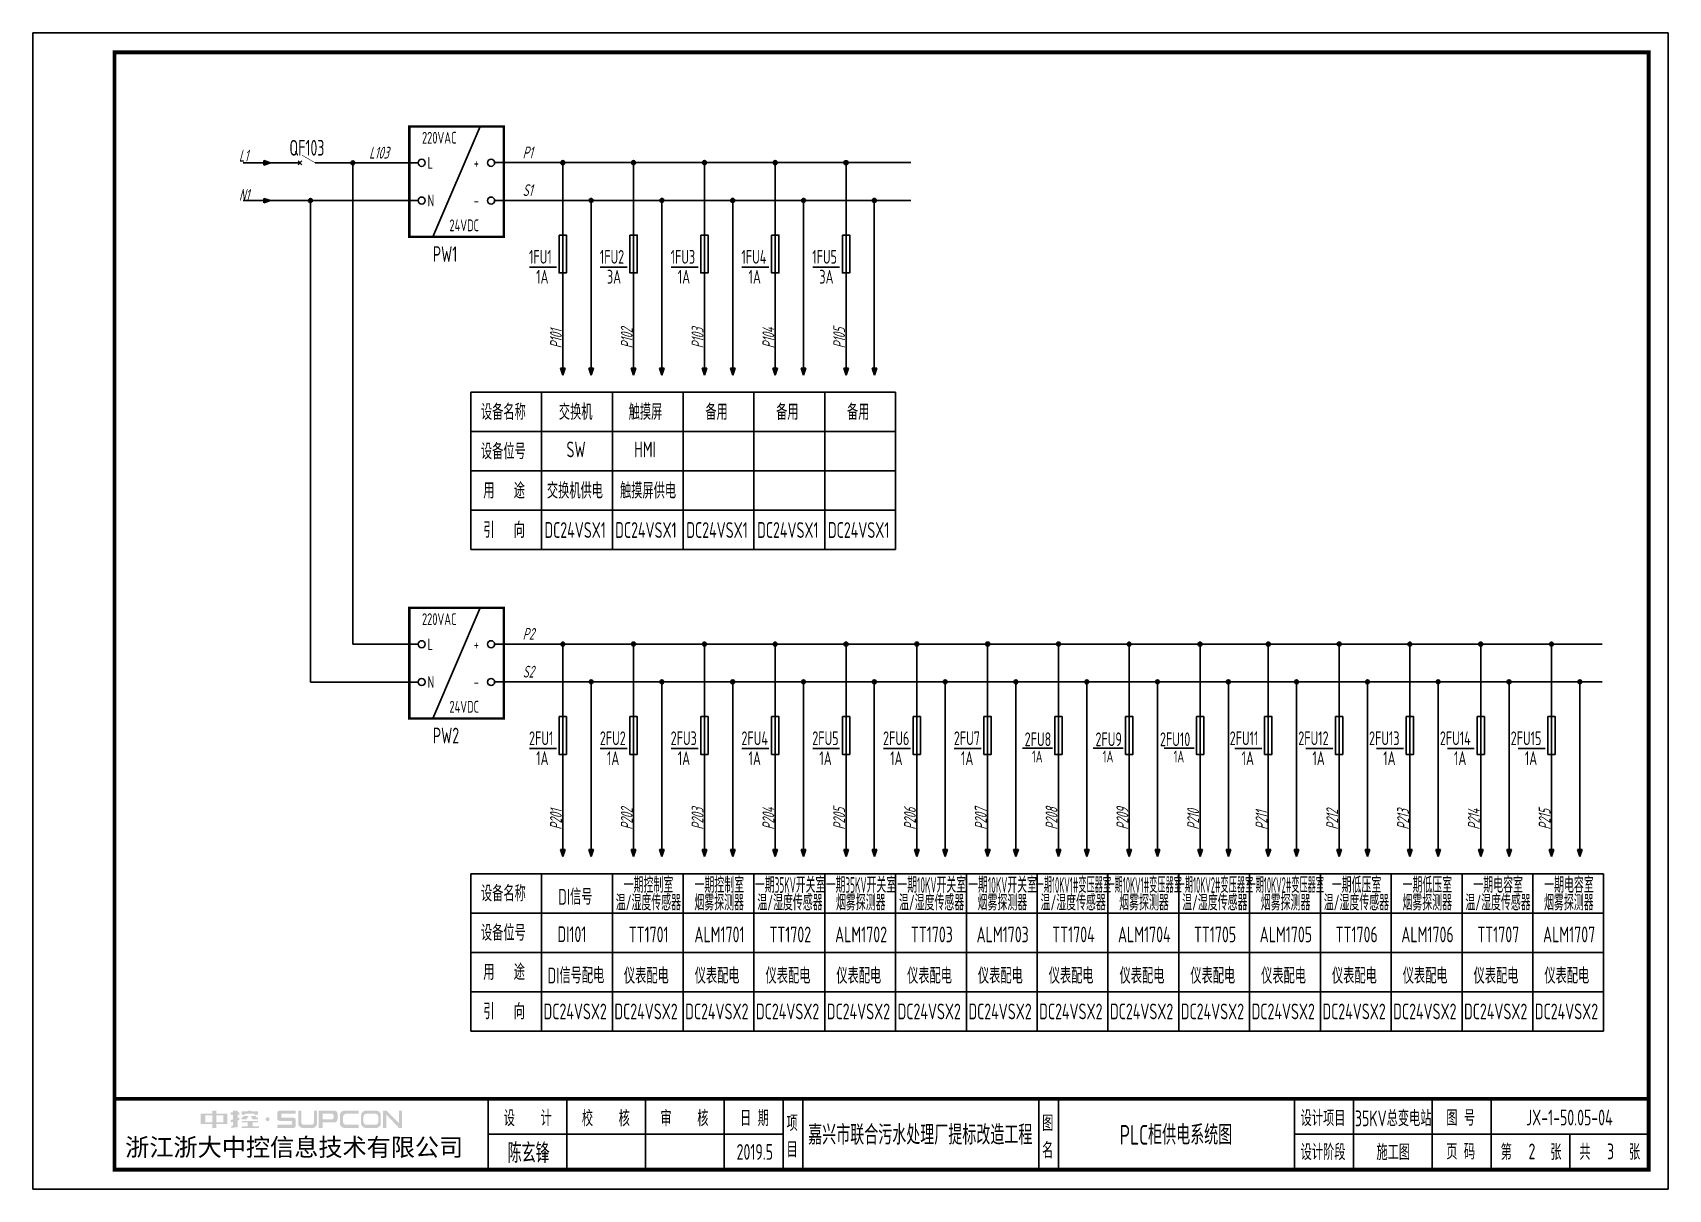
# Model space of a CAD drawing. Header units: millimetres. Extents: x 30557 to 235556, y -116603 to -73383.
# Drawn here: x 218924 to 223082, y -76323 to -73383 of the extents above; entities that cross this region are included whole.
import ezdxf
from ezdxf.enums import TextEntityAlignment as Align

# ---------------------------------------------------------------- set-up
doc = ezdxf.new("R2010")
doc.units = ezdxf.units.MM
doc.layers.add('1', color=3, linetype='Continuous')
doc.layers.add('AXIS', color=4, linetype='Continuous')
doc.layers.add('_Drawing', color=7, linetype='Continuous', lineweight=25)
doc.styles.add('supcon', font='sceie.shx', dxfattribs={"width": 0.75, "height": 40, "bigfont": 'sceic.shx'})
doc.styles.add('Title', font='', dxfattribs={"height": 45})
doc.styles.get('Title').set_extended_font_data('SimHei')

msp = doc.modelspace()

# ---------------------------------------------------------------- texts
at = {"color": 3, "style": 'supcon', "width": 0.75}
for s, height, p in [('35KV总变电站', 40, (222382.4, -76140.5)), ('陈玄锋', 50, (220184.5, -76228)), ('2019.5', 40, (220759.5, -76228)), ('2', 40, (222735, -76226.6))]:
    msp.add_text(s, height=height, dxfattribs=at).set_placement(p, align=Align.MIDDLE)
at = {"layer": '1', "color": 7, "style": 'supcon', "width": 0.75}
for s, height, p in [('220VAC', 30, (219913.4, -73664.9)), ('L', 30, (219927.6, -73728.6)), ('+', 30, (220044.8, -73728.6)), ('N', 30, (219927.6, -73824.6)), ('-', 30, (220044.9, -73824.6)), ('24VDC', 30, (219983.2, -73887.6)), ('1FU1', 35, (220185.5, -73970.2)), ('1FU2', 35, (220365.5, -73970.2)), ('1FU3', 35, (220545.5, -73970.2)), ('1FU4', 35, (220725.5, -73970.2)), ('1FU5', 35, (220905.5, -73970.2)), ('1A', 35, (220203.6, -74020.8)), ('3A', 35, (220383.6, -74020.8)), ('1A', 35, (220563.6, -74020.8)), ('1A', 35, (220743.6, -74020.8)), ('3A', 35, (220923.6, -74020.8)), ('设备名称', 40, (220063.2, -74367.1)), ('交换机', 40, (220261.2, -74367.1)), ('触摸屏', 40, (220438.8, -74367.1)), ('备用', 40, (220633.7, -74367.1)), ('备用', 40, (220813.7, -74367.1)), ('备用', 40, (220993.7, -74367.1)), ('设备位号', 40, (220063.2, -74467.1)), ('SW', 40, (220280.7, -74462.2)), ('HMI', 40, (220452.6, -74462.2)), ('用   途', 40, (220069.2, -74567.1)), ('交换机供电', 40, (220230.9, -74567.1)), ('触摸屏供电', 40, (220416.8, -74567.1)), ('引   向', 40, (220069.2, -74667.1)), ('DC24VSX1', 40, (220224.6, -74667.1)), ('DC24VSX1', 40, (220404.6, -74667.1)), ('DC24VSX1', 40, (220585.4, -74667.1)), ('DC24VSX1', 40, (220765.4, -74667.1)), ('DC24VSX1', 40, (220945.4, -74667.1)), ('220VAC', 30, (219913.4, -74888.7)), ('L', 30, (219927.6, -74952.5)), ('+', 30, (220044.8, -74952.5)), ('N', 30, (219927.6, -75048.5)), ('-', 30, (220044.9, -75048.5)), ('24VDC', 30, (219983.2, -75111.4)), ('2FU1', 35, (220185.5, -75194)), ('2FU2', 35, (220365.5, -75194)), ('2FU3', 35, (220545.5, -75194)), ('2FU4', 35, (220725.5, -75194)), ('2FU5', 35, (220905.5, -75194)), ('2FU6', 35, (221085.5, -75194)), ('2FU7', 35, (221265.5, -75194)), ('2FU8', 35, (221445.5, -75196.6)), ('2FU9', 35, (221625.5, -75196.6)), ('2FU10', 35, (221789.4, -75196.6)), ('2FU11', 35, (221966.7, -75194)), ('2FU12', 35, (222141, -75194)), ('2FU13', 35, (222321, -75194)), ('2FU14', 35, (222501, -75194)), ('2FU15', 35, (222681, -75194)), ('1A', 35, (220203.6, -75244.6)), ('1A', 35, (220383.6, -75244.6)), ('1A', 35, (220563.6, -75244.6)), ('1A', 35, (220743.6, -75244.6)), ('1A', 35, (220923.6, -75244.6)), ('1A', 35, (221103.6, -75244.6)), ('1A', 35, (221283.6, -75244.6)), ('1A', 35, (221997, -75244.6)), ('1A', 35, (222177, -75244.6)), ('1A', 35, (222357, -75244.6)), ('1A', 35, (222537, -75244.6)), ('1A', 35, (222717, -75244.6)), ('设备名称', 40, (220063.2, -75590.9)), ('DI信号', 40, (220259.5, -75599.6)), ('设备位号', 40, (220063.2, -75690.9)), ('DI101', 40, (220257.8, -75694.7)), ('用   途', 40, (220069.2, -75790.9)), ('DI信号配电', 40, (220232.5, -75799.6)), ('仪表配电', 40, (220426.7, -75800.2)), ('仪表配电', 40, (220606.7, -75800.2)), ('仪表配电', 40, (220786.7, -75800.2)), ('仪表配电', 40, (220966.7, -75800.2)), ('仪表配电', 40, (221146.7, -75800.2)), ('仪表配电', 40, (221326.7, -75800.2)), ('仪表配电', 40, (221506.7, -75800.2)), ('仪表配电', 40, (221686.7, -75800.2)), ('仪表配电', 40, (221866.7, -75800.2)), ('仪表配电', 40, (222046.7, -75800.2)), ('仪表配电', 40, (222226.7, -75800.2)), ('仪表配电', 40, (222406.7, -75800.2)), ('仪表配电', 40, (222586.7, -75800.2)), ('仪表配电', 40, (222766.7, -75800.2)), ('引   向', 40, (220069.2, -75890.9)), ('DC24VSX2', 40, (220222.5, -75890.9)), ('DC24VSX2', 40, (220402.5, -75890.9)), ('DC24VSX2', 40, (220582.5, -75890.9)), ('DC24VSX2', 40, (220762.5, -75890.9)), ('DC24VSX2', 40, (220942.5, -75890.9)), ('DC24VSX2', 40, (221122.5, -75890.9)), ('DC24VSX2', 40, (221302.5, -75890.9)), ('DC24VSX2', 40, (221482.5, -75890.9)), ('DC24VSX2', 40, (221662.5, -75890.9)), ('DC24VSX2', 40, (221842.5, -75890.9)), ('DC24VSX2', 40, (222022.5, -75890.9)), ('DC24VSX2', 40, (222202.5, -75890.9)), ('DC24VSX2', 40, (222382.5, -75890.9)), ('DC24VSX2', 40, (222562.5, -75890.9)), ('DC24VSX2', 40, (222742.5, -75890.9))]:
    msp.add_text(s, height=height, dxfattribs=at).set_placement(p)
at = {"layer": '1', "color": 0, "style": 'supcon', "width": 0.75}
for s, height, p in [('QF103', 40, (219576.3, -73695.5)), ('1A', 30, (221464.1, -75237.8)), ('1A', 30, (221644.1, -75237.8)), ('1A', 30, (221824.1, -75237.8))]:
    msp.add_text(s, height=height, dxfattribs=at).set_placement(p)
at = {"layer": '1', "color": 0, "style": 'supcon', "oblique": 15, "width": 0.75}
for s, p in [('L103', (219779, -73703)), ('L1', (219448, -73710.5)), ('N1', (219448, -73810.5))]:
    msp.add_text(s, height=30, dxfattribs=at).set_placement(p)
at = {"layer": '1', "color": 3, "style": 'supcon', "oblique": 15, "width": 0.75}
for s, p in [('P1', (220169.3, -73702.3)), ('S1', (220169.3, -73798.3)), ('P2', (220169.3, -74926.2)), ('S2', (220169.3, -75022.2))]:
    msp.add_text(s, height=30, dxfattribs=at).set_placement(p)
at = {"layer": '1', "color": 3, "style": 'supcon', "width": 0.75}
for s, p in [('PW1', (219940.8, -73965.6)), ('PW2', (219940.8, -75189.5))]:
    msp.add_text(s, height=40, dxfattribs=at).set_placement(p)
at = {"layer": '1', "color": 7, "style": 'supcon', "oblique": 15, "width": 0.75}
for s, p in [('P101', (220269, -74185.2)), ('P102', (220449, -74185.2)), ('P103', (220629, -74185.2)), ('P104', (220809, -74185.2)), ('P105', (220989, -74185.2)), ('P201', (220269, -75408.9)), ('P202', (220449, -75408.9)), ('P203', (220629, -75408.9)), ('P204', (220809, -75408.9)), ('P205', (220989, -75408.9)), ('P206', (221169, -75408.9)), ('P207', (221349, -75408.9)), ('P208', (221529, -75408.9)), ('P209', (221709, -75408.9)), ('P210', (221889, -75408.9)), ('P211', (222062.5, -75408.9)), ('P212', (222242.5, -75408.9)), ('P213', (222422.5, -75408.9)), ('P214', (222602.5, -75408.9)), ('P215', (222782.5, -75408.9))]:
    msp.add_text(s, height=30, rotation=90.2156, dxfattribs=at).set_placement(p)
at = {"layer": '1', "color": 7, "style": 'supcon'}
for s, width, p in [('一期控制室', 0.6, (220489.2, -75569.4)), ('一期控制室', 0.6, (220669.2, -75569.4)), ('一期35KV开关室', 0.5, (220849.2, -75569.4)), ('一期35KV开关室', 0.5, (221029.2, -75569.4)), ('一期10KV开关室', 0.5, (221209.2, -75569.4)), ('一期10KV开关室', 0.5, (221389.2, -75569.4)), ('一期10KV1#变压器室', 0.4, (221569.2, -75569.4)), ('一期10KV1#变压器室', 0.4, (221749.2, -75569.4)), ('一期10KV2#变压器室', 0.4, (221929.2, -75569.4)), ('一期10KV2#变压器室', 0.4, (222109.2, -75569.4)), ('一期低压室', 0.6, (222289.2, -75569.4)), ('一期低压室', 0.6, (222469.2, -75569.4)), ('一期电容室', 0.6, (222649.2, -75569.4)), ('一期电容室', 0.6, (222829.2, -75569.4)), ('温/湿度传感器', 0.6, (220488.9, -75614.2)), ('烟雾探测器', 0.6, (220668.9, -75614.2)), ('温/湿度传感器', 0.6, (220848.9, -75614.2)), ('烟雾探测器', 0.6, (221028.9, -75614.2)), ('温/湿度传感器', 0.6, (221208.9, -75614.2)), ('烟雾探测器', 0.6, (221388.9, -75614.2)), ('温/湿度传感器', 0.6, (221568.9, -75614.2)), ('烟雾探测器', 0.6, (221748.9, -75614.2)), ('温/湿度传感器', 0.6, (221928.9, -75614.2)), ('烟雾探测器', 0.6, (222108.9, -75614.2)), ('温/湿度传感器', 0.6, (222288.9, -75614.2)), ('烟雾探测器', 0.6, (222468.9, -75614.2)), ('温/湿度传感器', 0.6, (222648.9, -75614.2)), ('烟雾探测器', 0.6, (222828.9, -75614.2)), ('TT1701', 0.75, (220489.6, -75695.2)), ('ALM1701', 0.75, (220669.6, -75695.2)), ('TT1702', 0.75, (220849.6, -75695.2)), ('ALM1702', 0.75, (221029.6, -75695.2)), ('TT1703', 0.75, (221209.6, -75695.2)), ('ALM1703', 0.75, (221389.6, -75695.2)), ('TT1704', 0.75, (221569.6, -75695.2)), ('ALM1704', 0.75, (221749.6, -75695.2)), ('TT1705', 0.75, (221929.6, -75695.2)), ('ALM1705', 0.75, (222109.6, -75695.2)), ('TT1706', 0.75, (222289.6, -75695.2)), ('ALM1706', 0.75, (222469.6, -75695.2)), ('TT1707', 0.75, (222649.6, -75695.2)), ('ALM1707', 0.75, (222829.6, -75695.2))]:
    msp.add_text(s, height=40, dxfattribs=dict(at, width=width)).set_placement(p, align=Align.CENTER)
at = {"layer": '_Drawing', "color": 3, "style": 'supcon', "width": 0.75}
for s, height, p in [('JX-1-50.05-04', 40, (222830.2, -76140.5)), ('嘉兴市联合污水处理厂提标改造工程', 50, (221180.1, -76181.9)), ('PLC柜供电系统图', 50, (221830.1, -76181.9)), ('3', 40, (222935, -76226.6))]:
    msp.add_text(s, height=height, dxfattribs=at).set_placement(p, align=Align.MIDDLE)

# ---------------------------------------------------------------- blocks, each defined once
blk = doc.blocks.new('中控·SUPCON')
at = {"linetype": 'Continuous'}
h = blk.add_hatch(color=2, dxfattribs=at)
h.dxf.hatch_style = 1
h.paths.add_polyline_path([(34, 33), (20, 33), (20, 37), (15, 37), (15, 36), (15, 33), (0, 33), (0, 20), (13, 20), (15, 20), (15, 15), (20, 15), (20, 20), (22, 20), (34, 20)])
h.paths.add_polyline_path([(20, 30), (20, 31), (29, 31), (29, 22), (20, 22)], flags=16)
h.paths.add_polyline_path([(15, 30), (15, 22), (6, 22), (6, 31), (15, 31)], flags=16)
h.paths.add_polyline_path([(47, 32), (49, 32), (49, 35), (47, 35), (47, 37), (41, 37), (41, 35), (38, 35), (38, 32), (41, 32), (41, 25.8), (38, 25), (38, 22), (41, 22.8), (41, 18.3), (39, 17), (39, 15), (47, 16), (47, 24.5), (49, 25), (49, 28), (47, 27.5)])
h.paths.add_polyline_path([(61, 30), (55, 30), (52, 28), (52, 26), (58, 26)])
h.paths.add_polyline_path([(73, 28), (71, 28), (70, 30), (64, 30), (66, 26), (73, 26)])
h.paths.add_polyline_path([(73, 36), (64.6, 36), (64.6, 37), (60.4, 37), (60.4, 36), (52, 36), (52, 32), (56.8, 32), (56.8, 33.1), (68.2, 33.1), (68.2, 32), (73, 32)])
h.paths.add_polyline_path([(66, 22), (73, 22), (73, 24), (52, 24), (52, 22), (60, 22), (60, 17), (52, 17), (52, 15), (74, 15), (74, 17), (66, 17)])
h.paths.add_polyline_path([(82.7, 26.1, 1), (87.6, 26.1, 1)])
h.paths.add_polyline_path([(118, 28), (103.5, 28, -0.414214), (102.5, 29), (102.5, 32, -0.414214), (103.5, 33), (121, 33), (121, 37), (100.5, 37, 0.414214), (97.5, 34), (97.5, 27, 0.414214), (100.5, 24), (115, 24, -0.414214), (116, 23), (116, 20, -0.414214), (115, 19), (97.5, 19), (97.5, 15), (118, 15, 0.414214), (121, 18), (121, 25, 0.414214)])
h.paths.add_polyline_path([(128, 37), (124, 37), (124, 36), (124, 21, 0.414214), (130, 15), (142, 15, 0.414214), (148, 21), (148, 37), (144, 37), (144, 22, -0.414214), (141, 19), (131, 19, -0.414214), (128, 22)])
h.paths.add_polyline_path([(174, 26), (174, 33, 0.414214), (170, 37), (150, 37), (150, 36), (150, 15), (155, 15), (155, 22), (170, 22, 0.414214)])
h.paths.add_polyline_path([(167, 26), (155, 26), (155, 33), (167, 33, -0.414214), (169, 31), (169, 28, -0.414214)], flags=16)
h.paths.add_polyline_path([(201, 19), (185, 19, -0.414214), (181, 23), (181, 29, -0.414214), (185, 33), (201, 33), (201, 37), (183, 37, 0.414214), (177, 31), (177, 21, 0.414214), (183, 15), (201, 15)])
h.paths.add_polyline_path([(229, 21), (229, 31, 0.414214), (223, 37), (210, 37, 0.414214), (204, 31), (204, 21, 0.414214), (210, 15), (223, 15, 0.414214)])
h.paths.add_polyline_path([(207, 23), (207, 29, -0.414214), (211, 33), (222, 33, -0.414214), (226, 29), (226, 23, -0.414214), (222, 19), (211, 19, -0.414214)], flags=16)
h.paths.add_polyline_path([(236, 32.1), (252, 15), (256, 15), (256, 37), (252, 37), (252, 21), (236, 37), (232, 37), (232, 36), (232, 15), (236, 15)])
h = blk.add_hatch(color=2, dxfattribs=at)
h.dxf.hatch_style = 1
h.paths.add_polyline_path([(34, 33), (20, 33), (20, 37), (15, 37), (15, 36), (15, 33), (0, 33), (0, 20), (13, 20), (15, 20), (15, 15), (20, 15), (20, 20), (22, 20), (34, 20)])
h.paths.add_polyline_path([(20, 30), (20, 31), (29, 31), (29, 22), (20, 22)], flags=16)
h.paths.add_polyline_path([(15, 30), (15, 22), (6, 22), (6, 31), (15, 31)], flags=16)
h.paths.add_polyline_path([(47, 32), (49, 32), (49, 35), (47, 35), (47, 37), (41, 37), (41, 35), (38, 35), (38, 32), (41, 32), (41, 25.8), (38, 25), (38, 22), (41, 22.8), (41, 18.3), (39, 17), (39, 15), (47, 16), (47, 24.5), (49, 25), (49, 28), (47, 27.5)])
h.paths.add_polyline_path([(61, 30), (55, 30), (52, 28), (52, 26), (58, 26)])
h.paths.add_polyline_path([(73, 28), (71, 28), (70, 30), (64, 30), (66, 26), (73, 26)])
h.paths.add_polyline_path([(73, 36), (64.6, 36), (64.6, 37), (60.4, 37), (60.4, 36), (52, 36), (52, 32), (56.8, 32), (56.8, 33.1), (68.2, 33.1), (68.2, 32), (73, 32)])
h.paths.add_polyline_path([(66, 22), (73, 22), (73, 24), (52, 24), (52, 22), (60, 22), (60, 17), (52, 17), (52, 15), (74, 15), (74, 17), (66, 17)])
h.paths.add_polyline_path([(82.7, 26.1, 1), (87.6, 26.1, 1)])
h.paths.add_polyline_path([(118, 28), (103.5, 28, -0.414214), (102.5, 29), (102.5, 32, -0.414214), (103.5, 33), (121, 33), (121, 37), (100.5, 37, 0.414214), (97.5, 34), (97.5, 27, 0.414214), (100.5, 24), (115, 24, -0.414214), (116, 23), (116, 20, -0.414214), (115, 19), (97.5, 19), (97.5, 15), (118, 15, 0.414214), (121, 18), (121, 25, 0.414214)])
h.paths.add_polyline_path([(128, 37), (124, 37), (124, 36), (124, 21, 0.414214), (130, 15), (142, 15, 0.414214), (148, 21), (148, 37), (144, 37), (144, 22, -0.414214), (141, 19), (131, 19, -0.414214), (128, 22)])
h.paths.add_polyline_path([(174, 26), (174, 33, 0.414214), (170, 37), (150, 37), (150, 36), (150, 15), (155, 15), (155, 22), (170, 22, 0.414214)])
h.paths.add_polyline_path([(167, 26), (155, 26), (155, 33), (167, 33, -0.414214), (169, 31), (169, 28, -0.414214)], flags=16)
h.paths.add_polyline_path([(201, 19), (185, 19, -0.414214), (181, 23), (181, 29, -0.414214), (185, 33), (201, 33), (201, 37), (183, 37, 0.414214), (177, 31), (177, 21, 0.414214), (183, 15), (201, 15)])
h.paths.add_polyline_path([(229, 21), (229, 31, 0.414214), (223, 37), (210, 37, 0.414214), (204, 31), (204, 21, 0.414214), (210, 15), (223, 15, 0.414214)])
h.paths.add_polyline_path([(207, 23), (207, 29, -0.414214), (211, 33), (222, 33, -0.414214), (226, 29), (226, 23, -0.414214), (222, 19), (211, 19, -0.414214)], flags=16)
h.paths.add_polyline_path([(236, 32.1), (252, 15), (256, 15), (256, 37), (252, 37), (252, 21), (236, 37), (232, 37), (232, 36), (232, 15), (236, 15)])
h = blk.add_hatch(color=2, dxfattribs=at)
h.dxf.hatch_style = 1
h.paths.add_polyline_path([(34, 33), (20, 33), (20, 37), (15, 37), (15, 36), (15, 33), (0, 33), (0, 20), (13, 20), (15, 20), (15, 15), (20, 15), (20, 20), (22, 20), (34, 20)])
h.paths.add_polyline_path([(20, 30), (20, 31), (29, 31), (29, 22), (20, 22)], flags=16)
h.paths.add_polyline_path([(15, 30), (15, 22), (6, 22), (6, 31), (15, 31)], flags=16)
h.paths.add_polyline_path([(47, 32), (49, 32), (49, 35), (47, 35), (47, 37), (41, 37), (41, 35), (38, 35), (38, 32), (41, 32), (41, 25.8), (38, 25), (38, 22), (41, 22.8), (41, 18.3), (39, 17), (39, 15), (47, 16), (47, 24.5), (49, 25), (49, 28), (47, 27.5)])
h.paths.add_polyline_path([(61, 30), (55, 30), (52, 28), (52, 26), (58, 26)])
h.paths.add_polyline_path([(73, 28), (71, 28), (70, 30), (64, 30), (66, 26), (73, 26)])
h.paths.add_polyline_path([(73, 36), (64.6, 36), (64.6, 37), (60.4, 37), (60.4, 36), (52, 36), (52, 32), (56.8, 32), (56.8, 33.1), (68.2, 33.1), (68.2, 32), (73, 32)])
h.paths.add_polyline_path([(66, 22), (73, 22), (73, 24), (52, 24), (52, 22), (60, 22), (60, 17), (52, 17), (52, 15), (74, 15), (74, 17), (66, 17)])
h.paths.add_polyline_path([(82.7, 26.1, 1), (87.6, 26.1, 1)])
h.paths.add_polyline_path([(118, 28), (103.5, 28, -0.414214), (102.5, 29), (102.5, 32, -0.414214), (103.5, 33), (121, 33), (121, 37), (100.5, 37, 0.414214), (97.5, 34), (97.5, 27, 0.414214), (100.5, 24), (115, 24, -0.414214), (116, 23), (116, 20, -0.414214), (115, 19), (97.5, 19), (97.5, 15), (118, 15, 0.414214), (121, 18), (121, 25, 0.414214)])
h.paths.add_polyline_path([(128, 37), (124, 37), (124, 36), (124, 21, 0.414214), (130, 15), (142, 15, 0.414214), (148, 21), (148, 37), (144, 37), (144, 22, -0.414214), (141, 19), (131, 19, -0.414214), (128, 22)])
h.paths.add_polyline_path([(174, 26), (174, 33, 0.414214), (170, 37), (150, 37), (150, 36), (150, 15), (155, 15), (155, 22), (170, 22, 0.414214)])
h.paths.add_polyline_path([(167, 26), (155, 26), (155, 33), (167, 33, -0.414214), (169, 31), (169, 28, -0.414214)], flags=16)
h.paths.add_polyline_path([(201, 19), (185, 19, -0.414214), (181, 23), (181, 29, -0.414214), (185, 33), (201, 33), (201, 37), (183, 37, 0.414214), (177, 31), (177, 21, 0.414214), (183, 15), (201, 15)])
h.paths.add_polyline_path([(229, 21), (229, 31, 0.414214), (223, 37), (210, 37, 0.414214), (204, 31), (204, 21, 0.414214), (210, 15), (223, 15, 0.414214)])
h.paths.add_polyline_path([(207, 23), (207, 29, -0.414214), (211, 33), (222, 33, -0.414214), (226, 29), (226, 23, -0.414214), (222, 19), (211, 19, -0.414214)], flags=16)
h.paths.add_polyline_path([(236, 32.1), (252, 15), (256, 15), (256, 37), (252, 37), (252, 21), (236, 37), (232, 37), (232, 36), (232, 15), (236, 15)])
h = blk.add_hatch(color=2, dxfattribs=at)
h.dxf.hatch_style = 1
h.paths.add_polyline_path([(34, 33), (20, 33), (20, 37), (15, 37), (15, 36), (15, 33), (0, 33), (0, 20), (13, 20), (15, 20), (15, 15), (20, 15), (20, 20), (22, 20), (34, 20)])
h.paths.add_polyline_path([(20, 30), (20, 31), (29, 31), (29, 22), (20, 22)], flags=16)
h.paths.add_polyline_path([(15, 30), (15, 22), (6, 22), (6, 31), (15, 31)], flags=16)
h.paths.add_polyline_path([(47, 32), (49, 32), (49, 35), (47, 35), (47, 37), (41, 37), (41, 35), (38, 35), (38, 32), (41, 32), (41, 25.8), (38, 25), (38, 22), (41, 22.8), (41, 18.3), (39, 17), (39, 15), (47, 16), (47, 24.5), (49, 25), (49, 28), (47, 27.5)])
h.paths.add_polyline_path([(61, 30), (55, 30), (52, 28), (52, 26), (58, 26)])
h.paths.add_polyline_path([(73, 28), (71, 28), (70, 30), (64, 30), (66, 26), (73, 26)])
h.paths.add_polyline_path([(73, 36), (64.6, 36), (64.6, 37), (60.4, 37), (60.4, 36), (52, 36), (52, 32), (56.8, 32), (56.8, 33.1), (68.2, 33.1), (68.2, 32), (73, 32)])
h.paths.add_polyline_path([(66, 22), (73, 22), (73, 24), (52, 24), (52, 22), (60, 22), (60, 17), (52, 17), (52, 15), (74, 15), (74, 17), (66, 17)])
h.paths.add_polyline_path([(82.7, 26.1, 1), (87.6, 26.1, 1)])
h.paths.add_polyline_path([(118, 28), (103.5, 28, -0.414214), (102.5, 29), (102.5, 32, -0.414214), (103.5, 33), (121, 33), (121, 37), (100.5, 37, 0.414214), (97.5, 34), (97.5, 27, 0.414214), (100.5, 24), (115, 24, -0.414214), (116, 23), (116, 20, -0.414214), (115, 19), (97.5, 19), (97.5, 15), (118, 15, 0.414214), (121, 18), (121, 25, 0.414214)])
h.paths.add_polyline_path([(128, 37), (124, 37), (124, 36), (124, 21, 0.414214), (130, 15), (142, 15, 0.414214), (148, 21), (148, 37), (144, 37), (144, 22, -0.414214), (141, 19), (131, 19, -0.414214), (128, 22)])
h.paths.add_polyline_path([(174, 26), (174, 33, 0.414214), (170, 37), (150, 37), (150, 36), (150, 15), (155, 15), (155, 22), (170, 22, 0.414214)])
h.paths.add_polyline_path([(167, 26), (155, 26), (155, 33), (167, 33, -0.414214), (169, 31), (169, 28, -0.414214)], flags=16)
h.paths.add_polyline_path([(201, 19), (185, 19, -0.414214), (181, 23), (181, 29, -0.414214), (185, 33), (201, 33), (201, 37), (183, 37, 0.414214), (177, 31), (177, 21, 0.414214), (183, 15), (201, 15)])
h.paths.add_polyline_path([(229, 21), (229, 31, 0.414214), (223, 37), (210, 37, 0.414214), (204, 31), (204, 21, 0.414214), (210, 15), (223, 15, 0.414214)])
h.paths.add_polyline_path([(207, 23), (207, 29, -0.414214), (211, 33), (222, 33, -0.414214), (226, 29), (226, 23, -0.414214), (222, 19), (211, 19, -0.414214)], flags=16)
h.paths.add_polyline_path([(236, 32.1), (252, 15), (256, 15), (256, 37), (252, 37), (252, 21), (236, 37), (232, 37), (232, 36), (232, 15), (236, 15)])
h = blk.add_hatch(color=2, dxfattribs=at)
h.dxf.hatch_style = 1
h.paths.add_polyline_path([(34, 33), (20, 33), (20, 37), (15, 37), (15, 36), (15, 33), (0, 33), (0, 20), (13, 20), (15, 20), (15, 15), (20, 15), (20, 20), (22, 20), (34, 20)])
h.paths.add_polyline_path([(20, 30), (20, 31), (29, 31), (29, 22), (20, 22)], flags=16)
h.paths.add_polyline_path([(15, 30), (15, 22), (6, 22), (6, 31), (15, 31)], flags=16)
h.paths.add_polyline_path([(47, 32), (49, 32), (49, 35), (47, 35), (47, 37), (41, 37), (41, 35), (38, 35), (38, 32), (41, 32), (41, 25.8), (38, 25), (38, 22), (41, 22.8), (41, 18.3), (39, 17), (39, 15), (47, 16), (47, 24.5), (49, 25), (49, 28), (47, 27.5)])
h.paths.add_polyline_path([(61, 30), (55, 30), (52, 28), (52, 26), (58, 26)])
h.paths.add_polyline_path([(73, 28), (71, 28), (70, 30), (64, 30), (66, 26), (73, 26)])
h.paths.add_polyline_path([(73, 36), (64.6, 36), (64.6, 37), (60.4, 37), (60.4, 36), (52, 36), (52, 32), (56.8, 32), (56.8, 33.1), (68.2, 33.1), (68.2, 32), (73, 32)])
h.paths.add_polyline_path([(66, 22), (73, 22), (73, 24), (52, 24), (52, 22), (60, 22), (60, 17), (52, 17), (52, 15), (74, 15), (74, 17), (66, 17)])
h.paths.add_polyline_path([(82.7, 26.1, 1), (87.6, 26.1, 1)])
h.paths.add_polyline_path([(118, 28), (103.5, 28, -0.414214), (102.5, 29), (102.5, 32, -0.414214), (103.5, 33), (121, 33), (121, 37), (100.5, 37, 0.414214), (97.5, 34), (97.5, 27, 0.414214), (100.5, 24), (115, 24, -0.414214), (116, 23), (116, 20, -0.414214), (115, 19), (97.5, 19), (97.5, 15), (118, 15, 0.414214), (121, 18), (121, 25, 0.414214)])
h.paths.add_polyline_path([(128, 37), (124, 37), (124, 36), (124, 21, 0.414214), (130, 15), (142, 15, 0.414214), (148, 21), (148, 37), (144, 37), (144, 22, -0.414214), (141, 19), (131, 19, -0.414214), (128, 22)])
h.paths.add_polyline_path([(174, 26), (174, 33, 0.414214), (170, 37), (150, 37), (150, 36), (150, 15), (155, 15), (155, 22), (170, 22, 0.414214)])
h.paths.add_polyline_path([(167, 26), (155, 26), (155, 33), (167, 33, -0.414214), (169, 31), (169, 28, -0.414214)], flags=16)
h.paths.add_polyline_path([(201, 19), (185, 19, -0.414214), (181, 23), (181, 29, -0.414214), (185, 33), (201, 33), (201, 37), (183, 37, 0.414214), (177, 31), (177, 21, 0.414214), (183, 15), (201, 15)])
h.paths.add_polyline_path([(229, 21), (229, 31, 0.414214), (223, 37), (210, 37, 0.414214), (204, 31), (204, 21, 0.414214), (210, 15), (223, 15, 0.414214)])
h.paths.add_polyline_path([(207, 23), (207, 29, -0.414214), (211, 33), (222, 33, -0.414214), (226, 29), (226, 23, -0.414214), (222, 19), (211, 19, -0.414214)], flags=16)
h.paths.add_polyline_path([(236, 32.1), (252, 15), (256, 15), (256, 37), (252, 37), (252, 21), (236, 37), (232, 37), (232, 36), (232, 15), (236, 15)])
h = blk.add_hatch(color=2, dxfattribs=at)
h.dxf.hatch_style = 1
h.paths.add_polyline_path([(34, 33), (20, 33), (20, 37), (15, 37), (15, 36), (15, 33), (0, 33), (0, 20), (13, 20), (15, 20), (15, 15), (20, 15), (20, 20), (22, 20), (34, 20)])
h.paths.add_polyline_path([(20, 30), (20, 31), (29, 31), (29, 22), (20, 22)], flags=16)
h.paths.add_polyline_path([(15, 30), (15, 22), (6, 22), (6, 31), (15, 31)], flags=16)
h.paths.add_polyline_path([(47, 32), (49, 32), (49, 35), (47, 35), (47, 37), (41, 37), (41, 35), (38, 35), (38, 32), (41, 32), (41, 25.8), (38, 25), (38, 22), (41, 22.8), (41, 18.3), (39, 17), (39, 15), (47, 16), (47, 24.5), (49, 25), (49, 28), (47, 27.5)])
h.paths.add_polyline_path([(61, 30), (55, 30), (52, 28), (52, 26), (58, 26)])
h.paths.add_polyline_path([(73, 28), (71, 28), (70, 30), (64, 30), (66, 26), (73, 26)])
h.paths.add_polyline_path([(73, 36), (64.6, 36), (64.6, 37), (60.4, 37), (60.4, 36), (52, 36), (52, 32), (56.8, 32), (56.8, 33.1), (68.2, 33.1), (68.2, 32), (73, 32)])
h.paths.add_polyline_path([(66, 22), (73, 22), (73, 24), (52, 24), (52, 22), (60, 22), (60, 17), (52, 17), (52, 15), (74, 15), (74, 17), (66, 17)])
h.paths.add_polyline_path([(82.7, 26.1, 1), (87.6, 26.1, 1)])
h.paths.add_polyline_path([(118, 28), (103.5, 28, -0.414214), (102.5, 29), (102.5, 32, -0.414214), (103.5, 33), (121, 33), (121, 37), (100.5, 37, 0.414214), (97.5, 34), (97.5, 27, 0.414214), (100.5, 24), (115, 24, -0.414214), (116, 23), (116, 20, -0.414214), (115, 19), (97.5, 19), (97.5, 15), (118, 15, 0.414214), (121, 18), (121, 25, 0.414214)])
h.paths.add_polyline_path([(128, 37), (124, 37), (124, 36), (124, 21, 0.414214), (130, 15), (142, 15, 0.414214), (148, 21), (148, 37), (144, 37), (144, 22, -0.414214), (141, 19), (131, 19, -0.414214), (128, 22)])
h.paths.add_polyline_path([(174, 26), (174, 33, 0.414214), (170, 37), (150, 37), (150, 36), (150, 15), (155, 15), (155, 22), (170, 22, 0.414214)])
h.paths.add_polyline_path([(167, 26), (155, 26), (155, 33), (167, 33, -0.414214), (169, 31), (169, 28, -0.414214)], flags=16)
h.paths.add_polyline_path([(201, 19), (185, 19, -0.414214), (181, 23), (181, 29, -0.414214), (185, 33), (201, 33), (201, 37), (183, 37, 0.414214), (177, 31), (177, 21, 0.414214), (183, 15), (201, 15)])
h.paths.add_polyline_path([(229, 21), (229, 31, 0.414214), (223, 37), (210, 37, 0.414214), (204, 31), (204, 21, 0.414214), (210, 15), (223, 15, 0.414214)])
h.paths.add_polyline_path([(207, 23), (207, 29, -0.414214), (211, 33), (222, 33, -0.414214), (226, 29), (226, 23, -0.414214), (222, 19), (211, 19, -0.414214)], flags=16)
h.paths.add_polyline_path([(236, 32.1), (252, 15), (256, 15), (256, 37), (252, 37), (252, 21), (236, 37), (232, 37), (232, 36), (232, 15), (236, 15)])
blk = doc.blocks.new('supcon图框')
at = {"linetype": 'Continuous'}
for p, q in [((6145.7, 4361.7), (1987.7, 4361.7)), ((1987.7, 4361.7), (1987.7, 1421.7)), ((6145.7, 1421.7), (6145.7, 4361.7)), ((1987.7, 1421.7), (6145.7, 1421.7))]:
    blk.add_line(p, q, dxfattribs=at)
for p, q in [((3145.7, 1651.7), (3145.7, 1471.7)), ((3345.7, 1651.7), (3345.7, 1471.7)), ((3545.7, 1651.7), (3545.7, 1471.7)), ((3745.7, 1651.7), (3745.7, 1471.7)), ((3895.7, 1651.7), (3895.7, 1471.7)), ((3945.7, 1651.7), (3945.7, 1471.7)), ((4545.7, 1651.7), (4545.7, 1471.7)), ((4595.7, 1651.7), (4595.7, 1471.7)), ((5195.7, 1651.7), (5195.7, 1471.7)), ((5345.7, 1651.7), (5345.7, 1471.7)), ((5545.7, 1651.7), (5545.7, 1471.7)), ((5695.7, 1651.7), (5695.7, 1471.7)), ((3145.7, 1561.7), (3895.7, 1561.7)), ((5195.7, 1561.7), (6095.7, 1561.7)), ((5895.7, 1561.7), (5895.7, 1471.7))]:
    blk.add_line(p, q)
at = {"linetype": 'Continuous', "const_width": 10}
blk.add_lwpolyline([(2195.7, 4311.7), (6095.7, 4311.7), (6095.7, 1471.7), (2195.7, 1471.7)], close=True, dxfattribs=at)
blk.add_lwpolyline([(2195.7, 1651.7), (6095.7, 1651.7)], dxfattribs=at)
at = {"linetype": 'Continuous', "xscale": 2, "yscale": 2, "zscale": 2}
blk.add_blockref('中控·SUPCON', (2414.6, 1547.7), dxfattribs=at)
at = {"style": 'supcon', "width": 0.75}
for s, p in [('设    计', (3246.2, 1604.2)), ('校    核', (3444.8, 1604.2)), ('审    核', (3644.5, 1604.2)), ('日 期', (3822.5, 1604.2)), ('设计项目', (5268, 1604.2)), ('图 号', (5618, 1604.2)), ('项', (3918.2, 1590.7)), ('图', (4568.2, 1590.7)), ('目', (3918.2, 1522.9)), ('名', (4568.2, 1522.9)), ('设计阶段', (5268, 1518.1)), ('施工图', (5446.5, 1518.1)), ('页 码', (5618, 1518.1)), ('第      张', (5797, 1518.1)), ('共      张', (5997, 1518.1))]:
    blk.add_text(s, height=40, dxfattribs=at).set_placement(p, align=Align.MIDDLE)
at = {"style": 'Title'}
blk.add_text('浙江浙大中控信息技术有限公司', height=45, dxfattribs=at).set_placement((2222.8, 1506.2))

# ---------------------------------------------------------------- hatches: boundary and pattern name
h = msp.add_hatch(color=256)
h.dxf.hatch_style = 1
h.paths.add_polyline_path([(219742.8, -73713.7, 1), (219732.8, -73713.7, 1)])
h = msp.add_hatch(color=256)
h.dxf.hatch_style = 1
h.paths.add_polyline_path([(220276.3, -73713.2, 1), (220266.3, -73713.2, 1)])
h = msp.add_hatch(color=256)
h.dxf.hatch_style = 1
h.paths.add_polyline_path([(220456.3, -73713.2, 1), (220446.3, -73713.2, 1)])
h = msp.add_hatch(color=256)
h.dxf.hatch_style = 1
h.paths.add_polyline_path([(220636.3, -73713.2, 1), (220626.3, -73713.2, 1)])
h = msp.add_hatch(color=256)
h.dxf.hatch_style = 1
h.paths.add_polyline_path([(220816.3, -73713.2, 1), (220806.3, -73713.2, 1)])
h = msp.add_hatch(color=256)
h.dxf.hatch_style = 1
h.paths.add_polyline_path([(220996.3, -73713.3, 1), (220986.3, -73713.3, 1)])
h = msp.add_hatch(color=256)
h.dxf.hatch_style = 1
h.paths.add_polyline_path([(220348.3, -73809.3, 1), (220338.3, -73809.3, 1)])
h = msp.add_hatch(color=256)
h.dxf.hatch_style = 1
h.paths.add_polyline_path([(220528.3, -73809.3, 1), (220518.3, -73809.3, 1)])
h = msp.add_hatch(color=256)
h.dxf.hatch_style = 1
h.paths.add_polyline_path([(220708.3, -73809.3, 1), (220698.3, -73809.3, 1)])
h = msp.add_hatch(color=256)
h.dxf.hatch_style = 1
h.paths.add_polyline_path([(220888.3, -73809.3, 1), (220878.3, -73809.3, 1)])
h = msp.add_hatch(color=256)
h.dxf.hatch_style = 1
h.paths.add_polyline_path([(221068.3, -73809.4, 1), (221058.3, -73809.4, 1)])
h = msp.add_hatch(color=256)
h.dxf.hatch_style = 1
h.paths.add_polyline_path([(219634.7, -73809.7, 1), (219624.7, -73809.7, 1)])
h = msp.add_hatch(color=256)
h.dxf.hatch_style = 1
h.paths.add_polyline_path([(220276.3, -74937.1, 1), (220266.3, -74937.1, 1)])
h = msp.add_hatch(color=256)
h.dxf.hatch_style = 1
h.paths.add_polyline_path([(220456.3, -74936.9, 1), (220446.3, -74936.9, 1)])
h = msp.add_hatch(color=256)
h.dxf.hatch_style = 1
h.paths.add_polyline_path([(220636.3, -74937.1, 1), (220626.3, -74937.1, 1)])
h = msp.add_hatch(color=256)
h.dxf.hatch_style = 1
h.paths.add_polyline_path([(220816.3, -74937.1, 1), (220806.3, -74937.1, 1)])
h = msp.add_hatch(color=256)
h.dxf.hatch_style = 1
h.paths.add_polyline_path([(220996.3, -74937.1, 1), (220986.3, -74937.1, 1)])
h = msp.add_hatch(color=256)
h.dxf.hatch_style = 1
h.paths.add_polyline_path([(221176.3, -74936.9, 1), (221166.3, -74936.9, 1)])
h = msp.add_hatch(color=256)
h.dxf.hatch_style = 1
h.paths.add_polyline_path([(221356.3, -74936.9, 1), (221346.3, -74936.9, 1)])
h = msp.add_hatch(color=256)
h.dxf.hatch_style = 1
h.paths.add_polyline_path([(221536.3, -74936.9, 1), (221526.3, -74936.9, 1)])
h = msp.add_hatch(color=256)
h.dxf.hatch_style = 1
h.paths.add_polyline_path([(221716.3, -74937.1, 1), (221706.3, -74937.1, 1)])
h = msp.add_hatch(color=256)
h.dxf.hatch_style = 1
h.paths.add_polyline_path([(221896.3, -74937.1, 1), (221886.3, -74937.1, 1)])
h = msp.add_hatch(color=256)
h.dxf.hatch_style = 1
h.paths.add_polyline_path([(222069.8, -74937.1, 1), (222059.8, -74937.1, 1)])
h = msp.add_hatch(color=256)
h.dxf.hatch_style = 1
h.paths.add_polyline_path([(222249.8, -74936.9, 1), (222239.8, -74936.9, 1)])
h = msp.add_hatch(color=256)
h.dxf.hatch_style = 1
h.paths.add_polyline_path([(222429.8, -74937.1, 1), (222419.8, -74937.1, 1)])
h = msp.add_hatch(color=256)
h.dxf.hatch_style = 1
h.paths.add_polyline_path([(222609.8, -74937.1, 1), (222599.8, -74937.1, 1)])
h = msp.add_hatch(color=256)
h.dxf.hatch_style = 1
h.paths.add_polyline_path([(222789.8, -74937.1, 1), (222779.8, -74937.1, 1)])
h = msp.add_hatch(color=256)
h.dxf.hatch_style = 1
h.paths.add_polyline_path([(220348.3, -75033.1, 1), (220338.3, -75033.1, 1)])
h = msp.add_hatch(color=256)
h.dxf.hatch_style = 1
h.paths.add_polyline_path([(220528.3, -75033.1, 1), (220518.3, -75033.1, 1)])
h = msp.add_hatch(color=256)
h.dxf.hatch_style = 1
h.paths.add_polyline_path([(220708.3, -75033.1, 1), (220698.3, -75033.1, 1)])
h = msp.add_hatch(color=256)
h.dxf.hatch_style = 1
h.paths.add_polyline_path([(220888.3, -75033.1, 1), (220878.3, -75033.1, 1)])
h = msp.add_hatch(color=256)
h.dxf.hatch_style = 1
h.paths.add_polyline_path([(221068.3, -75033.1, 1), (221058.3, -75033.1, 1)])
h = msp.add_hatch(color=256)
h.dxf.hatch_style = 1
h.paths.add_polyline_path([(221248.3, -75033.1, 1), (221238.3, -75033.1, 1)])
h = msp.add_hatch(color=256)
h.dxf.hatch_style = 1
h.paths.add_polyline_path([(221428.3, -75033.1, 1), (221418.3, -75033.1, 1)])
h = msp.add_hatch(color=256)
h.dxf.hatch_style = 1
h.paths.add_polyline_path([(221608.3, -75033.1, 1), (221598.3, -75033.1, 1)])
h = msp.add_hatch(color=256)
h.dxf.hatch_style = 1
h.paths.add_polyline_path([(221788.3, -75033.1, 1), (221778.3, -75033.1, 1)])
h = msp.add_hatch(color=256)
h.dxf.hatch_style = 1
h.paths.add_polyline_path([(221968.3, -75033.1, 1), (221958.3, -75033.1, 1)])
h = msp.add_hatch(color=256)
h.dxf.hatch_style = 1
h.paths.add_polyline_path([(222141.8, -75033.1, 1), (222131.8, -75033.1, 1)])
h = msp.add_hatch(color=256)
h.dxf.hatch_style = 1
h.paths.add_polyline_path([(222321.8, -75033.1, 1), (222311.8, -75033.1, 1)])
h = msp.add_hatch(color=256)
h.dxf.hatch_style = 1
h.paths.add_polyline_path([(222501.8, -75033.1, 1), (222491.8, -75033.1, 1)])
h = msp.add_hatch(color=256)
h.dxf.hatch_style = 1
h.paths.add_polyline_path([(222681.8, -75033.1, 1), (222671.8, -75033.1, 1)])
h = msp.add_hatch(color=256)
h.dxf.hatch_style = 1
h.paths.add_polyline_path([(222861.8, -75033.1, 1), (222851.8, -75033.1, 1)])
at = {"layer": '1'}
for color, points in [(1, [(219511, -73713.7), (219511, -73719.3), (219527.9, -73713.7), (219511, -73708)]), (150, [(219511.1, -73804), (219511.1, -73809.7), (219511.1, -73815.3), (219527.9, -73809.7)]), (37, [(220271.4, -74235.6), (220265.4, -74235.6), (220271.4, -74253.6), (220277.4, -74235.6)]), (5, [(220349.4, -74235.6), (220343.4, -74235.6), (220337.4, -74235.6), (220343.4, -74253.6)]), (37, [(220451.4, -74235.6), (220445.4, -74235.6), (220451.4, -74253.6), (220457.4, -74235.6)]), (5, [(220529.4, -74235.6), (220523.4, -74235.6), (220517.4, -74235.6), (220523.4, -74253.6)]), (37, [(220631.4, -74235.6), (220625.4, -74235.6), (220631.4, -74253.6), (220637.4, -74235.6)]), (5, [(220709.4, -74235.6), (220703.4, -74235.6), (220697.4, -74235.6), (220703.4, -74253.6)]), (37, [(220811.4, -74235.6), (220805.4, -74235.6), (220811.4, -74253.6), (220817.4, -74235.6)]), (5, [(220889.4, -74235.6), (220883.4, -74235.6), (220877.4, -74235.6), (220883.4, -74253.6)]), (37, [(220991.4, -74235.6), (220985.4, -74235.6), (220991.4, -74253.6), (220997.4, -74235.6)]), (5, [(221069.4, -74235.6), (221063.4, -74235.6), (221057.4, -74235.6), (221063.4, -74253.6)]), (37, [(220271.4, -75459.4), (220265.4, -75459.4), (220271.4, -75477.4), (220277.4, -75459.4)]), (5, [(220349.4, -75459.4), (220343.4, -75459.4), (220337.4, -75459.4), (220343.4, -75477.4)]), (37, [(220451.4, -75459.4), (220445.4, -75459.4), (220451.4, -75477.4), (220457.4, -75459.4)]), (5, [(220529.4, -75459.4), (220523.4, -75459.4), (220517.4, -75459.4), (220523.4, -75477.4)]), (37, [(220631.4, -75459.4), (220625.4, -75459.4), (220631.4, -75477.4), (220637.4, -75459.4)]), (5, [(220709.4, -75459.4), (220703.4, -75459.4), (220697.4, -75459.4), (220703.4, -75477.4)]), (37, [(220811.4, -75459.4), (220805.4, -75459.4), (220811.4, -75477.4), (220817.4, -75459.4)]), (5, [(220889.4, -75459.4), (220883.4, -75459.4), (220877.4, -75459.4), (220883.4, -75477.4)]), (37, [(220991.4, -75459.4), (220985.4, -75459.4), (220991.4, -75477.4), (220997.4, -75459.4)]), (5, [(221069.4, -75459.4), (221063.4, -75459.4), (221057.4, -75459.4), (221063.4, -75477.4)]), (37, [(221171.4, -75459.4), (221165.4, -75459.4), (221171.4, -75477.4), (221177.4, -75459.4)]), (5, [(221249.4, -75459.4), (221243.4, -75459.4), (221237.4, -75459.4), (221243.4, -75477.4)]), (37, [(221351.4, -75459.4), (221345.4, -75459.4), (221351.4, -75477.4), (221357.4, -75459.4)]), (5, [(221429.4, -75459.4), (221423.4, -75459.4), (221417.4, -75459.4), (221423.4, -75477.4)]), (37, [(221531.4, -75459.4), (221525.4, -75459.4), (221531.4, -75477.4), (221537.4, -75459.4)]), (5, [(221609.4, -75459.4), (221603.4, -75459.4), (221597.4, -75459.4), (221603.4, -75477.4)]), (37, [(221711.4, -75459.4), (221705.4, -75459.4), (221711.4, -75477.4), (221717.4, -75459.4)]), (5, [(221789.4, -75459.4), (221783.4, -75459.4), (221777.4, -75459.4), (221783.4, -75477.4)]), (37, [(221891.4, -75459.4), (221885.4, -75459.4), (221891.4, -75477.4), (221897.4, -75459.4)]), (5, [(221969.4, -75459.4), (221963.4, -75459.4), (221957.4, -75459.4), (221963.4, -75477.4)]), (37, [(222064.9, -75459.4), (222058.9, -75459.4), (222064.9, -75477.4), (222070.9, -75459.4)]), (5, [(222142.9, -75459.4), (222136.9, -75459.4), (222130.9, -75459.4), (222136.9, -75477.4)]), (37, [(222244.9, -75459.4), (222238.9, -75459.4), (222244.9, -75477.4), (222250.9, -75459.4)]), (5, [(222322.9, -75459.4), (222316.9, -75459.4), (222310.9, -75459.4), (222316.9, -75477.4)]), (37, [(222424.9, -75459.4), (222418.9, -75459.4), (222424.9, -75477.4), (222430.9, -75459.4)]), (5, [(222502.9, -75459.4), (222496.9, -75459.4), (222490.9, -75459.4), (222496.9, -75477.4)]), (37, [(222604.9, -75459.4), (222598.9, -75459.4), (222604.9, -75477.4), (222610.9, -75459.4)]), (5, [(222682.9, -75459.4), (222676.9, -75459.4), (222670.9, -75459.4), (222676.9, -75477.4)]), (37, [(222784.9, -75459.4), (222778.9, -75459.4), (222784.9, -75477.4), (222790.9, -75459.4)]), (5, [(222862.9, -75459.4), (222856.9, -75459.4), (222850.9, -75459.4), (222856.9, -75477.4)])]:
    msp.add_hatch(color=color, dxfattribs=at).paths.add_polyline_path(points)

# ---------------------------------------------------------------- linework, layer by layer
at = {"color": 1, "lineweight": -3}
msp.add_line((219592.2, -73713.7), (219458.9, -73713.7), dxfattribs=at)
at = {"color": 1, "linetype": 'Continuous'}
msp.add_line((219737.8, -74937.5), (219737.8, -73713.7), dxfattribs=at)
at = {"color": 150}
msp.add_line((219903.6, -73809.7), (219458.9, -73809.7), dxfattribs=at)
at = {"color": 150, "linetype": 'Continuous'}
msp.add_line((219629.7, -75033.8), (219629.7, -73809.7), dxfattribs=at)
for p, q in [((220186.6, -73979.1), (220255.1, -73979.1)), ((220366.6, -73979.1), (220435.1, -73979.1)), ((220546.6, -73979.1), (220615.1, -73979.1)), ((220726.6, -73979.1), (220795.1, -73979.1)), ((220906.6, -73979.1), (220975.1, -73979.1)), ((220186.6, -75202.8), (220255.1, -75202.8)), ((220366.6, -75202.8), (220435.1, -75202.8)), ((220546.6, -75202.8), (220615.1, -75202.8)), ((220726.6, -75202.8), (220795.1, -75202.8)), ((220906.6, -75202.8), (220975.1, -75202.8)), ((221086.6, -75202.8), (221155.1, -75202.8)), ((221266.6, -75202.8), (221335.1, -75202.8)), ((221980.1, -75202.8), (222048.5, -75202.8)), ((222160.1, -75202.8), (222228.5, -75202.8)), ((222340.1, -75202.8), (222408.5, -75202.8)), ((222520.1, -75202.8), (222588.5, -75202.8)), ((222700.1, -75202.8), (222768.5, -75202.8))]:
    msp.add_line(p, q)
at = {"linetype": 'Continuous'}
for p, q in [((220037.3, -74297), (221117.3, -74297)), ((220037.3, -74297), (220037.3, -74697)), ((220217.3, -74297), (220217.3, -74697)), ((220397.3, -74297), (220397.3, -74697)), ((220577.3, -74697), (220577.3, -74297)), ((220577.3, -74297), (220577.3, -74697)), ((220577.3, -74297), (220577.3, -74697)), ((220757.3, -74297), (220757.3, -74697)), ((220757.3, -74297), (220757.3, -74697)), ((220937.3, -74297), (220937.3, -74697)), ((221117.3, -74297), (221117.3, -74697)), ((220037.3, -74397), (221117.3, -74397)), ((220037.3, -74497), (221117.3, -74497)), ((220037.3, -74597), (221117.3, -74597)), ((220037.3, -74697), (221117.3, -74697)), ((221440, -75201.8), (221516.2, -75201.8)), ((221620, -75201.8), (221696.2, -75201.8)), ((221800, -75201.8), (221876.2, -75201.8)), ((220037.3, -75520.8), (222917.3, -75520.8)), ((220037.3, -75520.8), (220037.3, -75920.8)), ((220217.3, -75520.8), (220217.3, -75920.8)), ((220217.3, -75920.8), (220217.3, -75520.8)), ((220037.3, -75920.8), (222917.3, -75920.8))]:
    msp.add_line(p, q, dxfattribs=at)
at = {"color": 7, "linetype": 'Continuous'}
for p, q in [((220397.3, -75920.8), (220397.3, -75520.8)), ((220397.3, -75520.8), (220397.3, -75920.8)), ((220577.3, -75920.8), (220577.3, -75520.8)), ((220577.3, -75520.8), (220577.3, -75920.8)), ((220757.3, -75920.8), (220757.3, -75520.8)), ((220757.3, -75520.8), (220757.3, -75920.8)), ((220937.3, -75920.8), (220937.3, -75520.8)), ((220937.3, -75520.8), (220937.3, -75920.8)), ((221117.3, -75920.8), (221117.3, -75520.8)), ((221117.3, -75520.8), (221117.3, -75920.8)), ((221297.3, -75920.8), (221297.3, -75520.8)), ((221297.3, -75520.8), (221297.3, -75920.8)), ((221477.3, -75920.8), (221477.3, -75520.8)), ((221477.3, -75520.8), (221477.3, -75920.8)), ((221657.3, -75920.8), (221657.3, -75520.8)), ((221657.3, -75520.8), (221657.3, -75920.8)), ((221837.3, -75920.8), (221837.3, -75520.8)), ((221837.3, -75520.8), (221837.3, -75920.8)), ((222017.3, -75920.8), (222017.3, -75520.8)), ((222017.3, -75520.8), (222017.3, -75920.8)), ((222197.3, -75520.8), (222197.3, -75920.8)), ((222377.3, -75920.8), (222377.3, -75520.8)), ((222377.3, -75520.8), (222377.3, -75920.8)), ((222557.3, -75920.8), (222557.3, -75520.8)), ((222557.3, -75520.8), (222557.3, -75920.8)), ((222737.3, -75520.8), (222737.3, -75920.8)), ((222917.3, -75520.8), (222917.3, -75920.8)), ((220037.3, -75620.8), (222917.3, -75620.8)), ((220037.3, -75720.8), (222917.3, -75720.8)), ((220037.3, -75820.8), (222917.3, -75820.8))]:
    msp.add_line(p, q, dxfattribs=at)
at = {"lineweight": -3, "const_width": 6}
for points in [[(219881.2, -73902.1), (220121.2, -73902.1), (220121.2, -73621.2), (219881.2, -73621.2)], [(219881.2, -75126), (220121.2, -75126), (220121.2, -74845), (219881.2, -74845)]]:
    msp.add_lwpolyline(points, close=True, dxfattribs=at)
at = {"color": 4}
for points in [[(219603.4, -73713.7), (219592.2, -73713.7)], [(219641.9, -73713.7), (219667.7, -73713.7)]]:
    msp.add_lwpolyline(points, dxfattribs=at)
at = {"color": 4, "const_width": 1.35}
msp.add_lwpolyline([(219641.9, -73713.7), (219608.4, -73694.3)], dxfattribs=at)
for centre in [(219737.8, -73713.7), (220271.3, -73713.2), (220451.3, -73713.2), (220631.3, -73713.2), (220811.3, -73713.2), (220991.3, -73713.3), (220343.3, -73809.3), (220523.3, -73809.3), (220703.3, -73809.3), (220883.3, -73809.3), (221063.3, -73809.4), (219629.7, -73809.7), (220271.3, -74937.1), (220451.3, -74936.9), (220631.3, -74937.1), (220811.3, -74937.1), (220991.3, -74937.1), (221171.3, -74936.9), (221351.3, -74936.9), (221531.3, -74936.9), (221711.3, -74937.1), (221891.3, -74937.1), (222064.8, -74937.1), (222244.8, -74936.9), (222424.8, -74937.1), (222604.8, -74937.1), (222784.8, -74937.1), (220343.3, -75033.1), (220523.3, -75033.1), (220703.3, -75033.1), (220883.3, -75033.1), (221063.3, -75033.1), (221243.3, -75033.1), (221423.3, -75033.1), (221603.3, -75033.1), (221783.3, -75033.1), (221963.3, -75033.1), (222136.8, -75033.1), (222316.8, -75033.1), (222496.8, -75033.1), (222676.8, -75033.1), (222856.8, -75033.1)]:
    msp.add_circle(centre, 5)
at = {"layer": '1', "color": 7}
for p, q in [((219941.2, -73902.1), (220061.2, -73621.2)), ((219941.2, -75126), (220061.2, -74845))]:
    msp.add_line(p, q, dxfattribs=at)
at = {"layer": '1', "color": 1, "linetype": 'Continuous'}
for p, q in [((219511, -73713.7), (219511, -73708)), ((219511, -73708), (219527.9, -73713.7)), ((219511, -73719.3), (219527.9, -73713.7)), ((219511, -73713.7), (219511, -73719.3))]:
    msp.add_line(p, q, dxfattribs=at)
at = {"layer": '1', "color": 4}
for p, q in [((219608.3, -73718.9), (219598.6, -73708.4)), ((219598.6, -73718.9), (219608.3, -73708.4))]:
    msp.add_line(p, q, dxfattribs=at)
at = {"layer": '1', "color": 37}
for p, q in [((220098, -73713.3), (221156.1, -73713.3)), ((220271.3, -73897.5), (220271.3, -73713.2)), ((220451.3, -73897.5), (220451.3, -73713.2)), ((220631.3, -73897.5), (220631.3, -73713.2)), ((220811.3, -73897.5), (220811.3, -73713.2)), ((220991.3, -73897.5), (220991.3, -73713.2)), ((220271.3, -73993.7), (220271.3, -74235.6)), ((220451.3, -73993.7), (220451.3, -74235.6)), ((220631.3, -73993.7), (220631.3, -74235.6)), ((220811.3, -73993.7), (220811.3, -74235.6)), ((220991.3, -73993.7), (220991.3, -74235.6)), ((220098, -74937.1), (222913.2, -74937.1)), ((220271.3, -75121.3), (220271.3, -74937)), ((220451.3, -75121.3), (220451.3, -74937)), ((220631.3, -75121.3), (220631.3, -74937)), ((220811.3, -75121.3), (220811.3, -74937)), ((220991.3, -75121.3), (220991.3, -74937)), ((221171.3, -75121.3), (221171.3, -74937)), ((221351.3, -75121.3), (221351.3, -74937.1)), ((221531.3, -74937.1), (221531.3, -75459.4)), ((221711.3, -75121.3), (221711.3, -74937)), ((221891.3, -74937.1), (221891.3, -75459.4)), ((222064.8, -75121.3), (222064.8, -74937)), ((222244.8, -75121.3), (222244.8, -74937)), ((222424.8, -75121.3), (222424.8, -74937)), ((222604.8, -75121.3), (222604.8, -74937)), ((222784.8, -75121.3), (222784.8, -74937)), ((220271.3, -75217.4), (220271.3, -75459.4)), ((220451.3, -75217.4), (220451.3, -75459.4)), ((220631.3, -75217.4), (220631.3, -75459.4)), ((220811.3, -75217.4), (220811.3, -75459.4)), ((220991.3, -75217.4), (220991.3, -75459.4)), ((221171.3, -75217.4), (221171.3, -75459.4)), ((221351.3, -75217.4), (221351.3, -75459.4)), ((221711.3, -75217.4), (221711.3, -75459.4)), ((222064.8, -75217.4), (222064.8, -75459.4)), ((222244.8, -75217.4), (222244.8, -75459.4)), ((222424.8, -75217.4), (222424.8, -75459.4)), ((222604.8, -75217.4), (222604.8, -75459.4)), ((222784.8, -75217.4), (222784.8, -75459.4))]:
    msp.add_line(p, q, dxfattribs=at)
at = {"layer": '1', "color": 150}
for p, q in [((219511, -73804), (219527.9, -73809.7)), ((219511, -73809.7), (219511, -73804)), ((219511.1, -73804), (219527.9, -73809.7)), ((219511, -73809.7), (219511, -73815.3)), ((219511, -73815.3), (219527.9, -73809.7)), ((219511.1, -73815.3), (219527.9, -73809.7)), ((219629.7, -75033.8), (219903.6, -75033.8))]:
    msp.add_line(p, q, dxfattribs=at)
at = {"layer": '1', "color": 5}
for p, q in [((220098, -73809.3), (221156.1, -73809.3)), ((220343.3, -73809.3), (220343.3, -74235.6)), ((220523.3, -73809.3), (220523.3, -74235.6)), ((220703.3, -73809.3), (220703.3, -74235.6)), ((220883.3, -73809.3), (220883.3, -74235.6)), ((221063.3, -73809.3), (221063.3, -74235.6)), ((220343.4, -74235.6), (220337.4, -74235.6)), ((220337.4, -74235.6), (220343.4, -74253.6)), ((220337.4, -74235.6), (220343.4, -74253.6)), ((220349.4, -74235.6), (220343.4, -74253.6)), ((220343.4, -74235.6), (220349.4, -74235.6)), ((220349.4, -74235.6), (220343.4, -74253.6)), ((220523.4, -74235.6), (220517.4, -74235.6)), ((220517.4, -74235.6), (220523.4, -74253.6)), ((220517.4, -74235.6), (220523.4, -74253.6)), ((220529.4, -74235.6), (220523.4, -74253.6)), ((220523.4, -74235.6), (220529.4, -74235.6)), ((220529.4, -74235.6), (220523.4, -74253.6)), ((220703.4, -74235.6), (220697.4, -74235.6)), ((220697.4, -74235.6), (220703.4, -74253.6)), ((220697.4, -74235.6), (220703.4, -74253.6)), ((220709.4, -74235.6), (220703.4, -74253.6)), ((220703.4, -74235.6), (220709.4, -74235.6)), ((220709.4, -74235.6), (220703.4, -74253.6)), ((220883.4, -74235.6), (220877.4, -74235.6)), ((220877.4, -74235.6), (220883.4, -74253.6)), ((220877.4, -74235.6), (220883.4, -74253.6)), ((220889.4, -74235.6), (220883.4, -74253.6)), ((220883.4, -74235.6), (220889.4, -74235.6)), ((220889.4, -74235.6), (220883.4, -74253.6)), ((221063.4, -74235.6), (221057.4, -74235.6)), ((221057.4, -74235.6), (221063.4, -74253.6)), ((221057.4, -74235.6), (221063.4, -74253.6)), ((221069.4, -74235.6), (221063.4, -74253.6)), ((221063.4, -74235.6), (221069.4, -74235.6)), ((221069.4, -74235.6), (221063.4, -74253.6)), ((220098, -75033.1), (222913.2, -75033.1)), ((220343.3, -75033.1), (220343.3, -75459.4)), ((220523.3, -75033.1), (220523.3, -75459.4)), ((220703.3, -75033.1), (220703.3, -75459.4)), ((220883.3, -75033.1), (220883.3, -75459.4)), ((221063.3, -75033.1), (221063.3, -75459.4)), ((221243.3, -75033.1), (221243.3, -75459.4)), ((221423.3, -75033.1), (221423.3, -75459.4)), ((221603.3, -75033.1), (221603.3, -75459.4)), ((221783.3, -75033.1), (221783.3, -75459.4)), ((221963.3, -75033.1), (221963.3, -75459.4)), ((222136.8, -75033.1), (222136.8, -75459.4)), ((222316.8, -75033.1), (222316.8, -75459.4)), ((222496.8, -75033.1), (222496.8, -75459.4)), ((222676.8, -75033.1), (222676.8, -75459.4)), ((222856.8, -75033.1), (222856.8, -75459.4)), ((220343.4, -75459.4), (220337.4, -75459.4)), ((220337.4, -75459.4), (220343.4, -75477.4)), ((220337.4, -75459.4), (220343.4, -75477.4)), ((220349.4, -75459.4), (220343.4, -75477.4)), ((220343.4, -75459.4), (220349.4, -75459.4)), ((220349.4, -75459.4), (220343.4, -75477.4)), ((220523.4, -75459.4), (220517.4, -75459.4)), ((220517.4, -75459.4), (220523.4, -75477.4)), ((220517.4, -75459.4), (220523.4, -75477.4)), ((220529.4, -75459.4), (220523.4, -75477.4)), ((220523.4, -75459.4), (220529.4, -75459.4)), ((220529.4, -75459.4), (220523.4, -75477.4)), ((220703.4, -75459.4), (220697.4, -75459.4)), ((220697.4, -75459.4), (220703.4, -75477.4)), ((220697.4, -75459.4), (220703.4, -75477.4)), ((220709.4, -75459.4), (220703.4, -75477.4)), ((220703.4, -75459.4), (220709.4, -75459.4)), ((220709.4, -75459.4), (220703.4, -75477.4)), ((220883.4, -75459.4), (220877.4, -75459.4)), ((220877.4, -75459.4), (220883.4, -75477.4)), ((220877.4, -75459.4), (220883.4, -75477.4)), ((220889.4, -75459.4), (220883.4, -75477.4)), ((220883.4, -75459.4), (220889.4, -75459.4)), ((220889.4, -75459.4), (220883.4, -75477.4)), ((221063.4, -75459.4), (221057.4, -75459.4)), ((221057.4, -75459.4), (221063.4, -75477.4)), ((221057.4, -75459.4), (221063.4, -75477.4)), ((221069.4, -75459.4), (221063.4, -75477.4)), ((221063.4, -75459.4), (221069.4, -75459.4)), ((221069.4, -75459.4), (221063.4, -75477.4)), ((221243.4, -75459.4), (221237.4, -75459.4)), ((221237.4, -75459.4), (221243.4, -75477.4)), ((221237.4, -75459.4), (221243.4, -75477.4)), ((221249.4, -75459.4), (221243.4, -75477.4)), ((221243.4, -75459.4), (221249.4, -75459.4)), ((221249.4, -75459.4), (221243.4, -75477.4)), ((221423.4, -75459.4), (221417.4, -75459.4)), ((221417.4, -75459.4), (221423.4, -75477.4)), ((221417.4, -75459.4), (221423.4, -75477.4)), ((221429.4, -75459.4), (221423.4, -75477.4)), ((221423.4, -75459.4), (221429.4, -75459.4)), ((221429.4, -75459.4), (221423.4, -75477.4)), ((221603.4, -75459.4), (221597.4, -75459.4)), ((221597.4, -75459.4), (221603.4, -75477.4)), ((221597.4, -75459.4), (221603.4, -75477.4)), ((221609.4, -75459.4), (221603.4, -75477.4)), ((221603.4, -75459.4), (221609.4, -75459.4)), ((221609.4, -75459.4), (221603.4, -75477.4)), ((221783.4, -75459.4), (221777.4, -75459.4)), ((221777.4, -75459.4), (221783.4, -75477.4)), ((221777.4, -75459.4), (221783.4, -75477.4)), ((221789.4, -75459.4), (221783.4, -75477.4)), ((221783.4, -75459.4), (221789.4, -75459.4)), ((221789.4, -75459.4), (221783.4, -75477.4)), ((221963.4, -75459.4), (221957.4, -75459.4)), ((221957.4, -75459.4), (221963.4, -75477.4)), ((221957.4, -75459.4), (221963.4, -75477.4)), ((221969.4, -75459.4), (221963.4, -75477.4)), ((221963.4, -75459.4), (221969.4, -75459.4)), ((221969.4, -75459.4), (221963.4, -75477.4)), ((222136.9, -75459.4), (222130.9, -75459.4)), ((222130.9, -75459.4), (222136.9, -75477.4)), ((222130.9, -75459.4), (222136.9, -75477.4)), ((222142.9, -75459.4), (222136.9, -75477.4)), ((222136.9, -75459.4), (222142.9, -75459.4)), ((222142.9, -75459.4), (222136.9, -75477.4)), ((222316.9, -75459.4), (222310.9, -75459.4)), ((222310.9, -75459.4), (222316.9, -75477.4)), ((222310.9, -75459.4), (222316.9, -75477.4)), ((222322.9, -75459.4), (222316.9, -75477.4)), ((222316.9, -75459.4), (222322.9, -75459.4)), ((222322.9, -75459.4), (222316.9, -75477.4)), ((222496.9, -75459.4), (222490.9, -75459.4)), ((222490.9, -75459.4), (222496.9, -75477.4)), ((222490.9, -75459.4), (222496.9, -75477.4)), ((222502.9, -75459.4), (222496.9, -75477.4)), ((222496.9, -75459.4), (222502.9, -75459.4)), ((222502.9, -75459.4), (222496.9, -75477.4)), ((222676.9, -75459.4), (222670.9, -75459.4)), ((222670.9, -75459.4), (222676.9, -75477.4)), ((222670.9, -75459.4), (222676.9, -75477.4)), ((222682.9, -75459.4), (222676.9, -75477.4)), ((222676.9, -75459.4), (222682.9, -75459.4)), ((222682.9, -75459.4), (222676.9, -75477.4)), ((222856.9, -75459.4), (222850.9, -75459.4)), ((222850.9, -75459.4), (222856.9, -75477.4)), ((222850.9, -75459.4), (222856.9, -75477.4)), ((222862.9, -75459.4), (222856.9, -75477.4)), ((222856.9, -75459.4), (222862.9, -75459.4)), ((222862.9, -75459.4), (222856.9, -75477.4))]:
    msp.add_line(p, q, dxfattribs=at)
at = {"layer": '1', "color": 37, "linetype": 'Continuous'}
for p, q in [((220265.4, -74235.6), (220271.4, -74253.6)), ((220271.4, -74235.6), (220265.4, -74235.6)), ((220271.4, -74235.6), (220277.4, -74235.6)), ((220277.4, -74235.6), (220271.4, -74253.6)), ((220445.4, -74235.6), (220451.4, -74253.6)), ((220451.4, -74235.6), (220445.4, -74235.6)), ((220451.4, -74235.6), (220457.4, -74235.6)), ((220457.4, -74235.6), (220451.4, -74253.6)), ((220625.4, -74235.6), (220631.4, -74253.6)), ((220631.4, -74235.6), (220625.4, -74235.6)), ((220631.4, -74235.6), (220637.4, -74235.6)), ((220637.4, -74235.6), (220631.4, -74253.6)), ((220805.4, -74235.6), (220811.4, -74253.6)), ((220811.4, -74235.6), (220805.4, -74235.6)), ((220811.4, -74235.6), (220817.4, -74235.6)), ((220817.4, -74235.6), (220811.4, -74253.6)), ((220985.4, -74235.6), (220991.4, -74253.6)), ((220991.4, -74235.6), (220985.4, -74235.6)), ((220991.4, -74235.6), (220997.4, -74235.6)), ((220997.4, -74235.6), (220991.4, -74253.6)), ((220265.4, -75459.4), (220271.4, -75477.4)), ((220271.4, -75459.4), (220265.4, -75459.4)), ((220271.4, -75459.4), (220277.4, -75459.4)), ((220277.4, -75459.4), (220271.4, -75477.4)), ((220445.4, -75459.4), (220451.4, -75477.4)), ((220451.4, -75459.4), (220445.4, -75459.4)), ((220451.4, -75459.4), (220457.4, -75459.4)), ((220457.4, -75459.4), (220451.4, -75477.4)), ((220625.4, -75459.4), (220631.4, -75477.4)), ((220631.4, -75459.4), (220625.4, -75459.4)), ((220631.4, -75459.4), (220637.4, -75459.4)), ((220637.4, -75459.4), (220631.4, -75477.4)), ((220805.4, -75459.4), (220811.4, -75477.4)), ((220811.4, -75459.4), (220805.4, -75459.4)), ((220811.4, -75459.4), (220817.4, -75459.4)), ((220817.4, -75459.4), (220811.4, -75477.4)), ((220985.4, -75459.4), (220991.4, -75477.4)), ((220991.4, -75459.4), (220985.4, -75459.4)), ((220991.4, -75459.4), (220997.4, -75459.4)), ((220997.4, -75459.4), (220991.4, -75477.4)), ((221165.4, -75459.4), (221171.4, -75477.4)), ((221171.4, -75459.4), (221165.4, -75459.4)), ((221171.4, -75459.4), (221177.4, -75459.4)), ((221177.4, -75459.4), (221171.4, -75477.4)), ((221345.4, -75459.4), (221351.4, -75477.4)), ((221351.4, -75459.4), (221345.4, -75459.4)), ((221351.4, -75459.4), (221357.4, -75459.4)), ((221357.4, -75459.4), (221351.4, -75477.4)), ((221525.4, -75459.4), (221531.4, -75477.4)), ((221531.4, -75459.4), (221525.4, -75459.4)), ((221531.4, -75459.4), (221537.4, -75459.4)), ((221537.4, -75459.4), (221531.4, -75477.4)), ((221705.4, -75459.4), (221711.4, -75477.4)), ((221711.4, -75459.4), (221705.4, -75459.4)), ((221711.4, -75459.4), (221717.4, -75459.4)), ((221717.4, -75459.4), (221711.4, -75477.4)), ((221885.4, -75459.4), (221891.4, -75477.4)), ((221891.4, -75459.4), (221885.4, -75459.4)), ((221891.4, -75459.4), (221897.4, -75459.4)), ((221897.4, -75459.4), (221891.4, -75477.4)), ((222058.9, -75459.4), (222064.9, -75477.4)), ((222064.9, -75459.4), (222058.9, -75459.4)), ((222064.9, -75459.4), (222070.9, -75459.4)), ((222070.9, -75459.4), (222064.9, -75477.4)), ((222238.9, -75459.4), (222244.9, -75477.4)), ((222244.9, -75459.4), (222238.9, -75459.4)), ((222244.9, -75459.4), (222250.9, -75459.4)), ((222250.9, -75459.4), (222244.9, -75477.4)), ((222418.9, -75459.4), (222424.9, -75477.4)), ((222424.9, -75459.4), (222418.9, -75459.4)), ((222424.9, -75459.4), (222430.9, -75459.4)), ((222430.9, -75459.4), (222424.9, -75477.4)), ((222598.9, -75459.4), (222604.9, -75477.4)), ((222604.9, -75459.4), (222598.9, -75459.4)), ((222604.9, -75459.4), (222610.9, -75459.4)), ((222610.9, -75459.4), (222604.9, -75477.4)), ((222778.9, -75459.4), (222784.9, -75477.4)), ((222784.9, -75459.4), (222778.9, -75459.4)), ((222784.9, -75459.4), (222790.9, -75459.4)), ((222790.9, -75459.4), (222784.9, -75477.4))]:
    msp.add_line(p, q, dxfattribs=at)
at = {"layer": '1', "color": 7}
for centre in [(219912.6, -73713.7), (220089, -73713.7), (219912.6, -73809.7), (220089, -73809.7), (219912.5, -74937.5), (220089, -74937.5), (219912.6, -75033.5), (220089, -75033.5)]:
    msp.add_circle(centre, 8.99, dxfattribs=at)
at = {"layer": 'AXIS', "color": 1}
for p, q in [((219667.7, -73713.7), (219903.6, -73713.7)), ((219737.8, -74937.5), (219903.6, -74937.5))]:
    msp.add_line(p, q, dxfattribs=at)
at = {"layer": 'AXIS', "color": 0, "linetype": 'ByBlock'}
for p, q in [((220271.3, -73897.5), (220271.3, -73993.7)), ((220451.3, -73897.5), (220451.3, -73993.7)), ((220631.3, -73897.5), (220631.3, -73993.7)), ((220811.3, -73897.5), (220811.3, -73993.7)), ((220991.3, -73897.5), (220991.3, -73993.7)), ((220271.3, -75121.3), (220271.3, -75217.4)), ((220451.3, -75121.3), (220451.3, -75217.4)), ((220631.3, -75121.3), (220631.3, -75217.4)), ((220811.3, -75121.3), (220811.3, -75217.4)), ((220991.3, -75121.3), (220991.3, -75217.4)), ((221171.3, -75121.3), (221171.3, -75217.4)), ((221351.3, -75121.3), (221351.3, -75217.4)), ((221531.3, -75121.3), (221531.3, -75217.4)), ((221711.3, -75121.3), (221711.3, -75217.4)), ((221891.3, -75121.3), (221891.3, -75217.4)), ((222064.8, -75121.3), (222064.8, -75217.4)), ((222244.8, -75121.3), (222244.8, -75217.4)), ((222424.8, -75121.3), (222424.8, -75217.4)), ((222604.8, -75121.3), (222604.8, -75217.4)), ((222784.8, -75121.3), (222784.8, -75217.4))]:
    msp.add_line(p, q, dxfattribs=at)
for points in [[(220262, -73897.5), (220280.6, -73897.5), (220280.6, -73993.7), (220262, -73993.7)], [(220442, -73897.5), (220460.6, -73897.5), (220460.6, -73993.7), (220442, -73993.7)], [(220622, -73897.5), (220640.6, -73897.5), (220640.6, -73993.7), (220622, -73993.7)], [(220802, -73897.5), (220820.6, -73897.5), (220820.6, -73993.7), (220802, -73993.7)], [(220982, -73897.5), (221000.6, -73897.5), (221000.6, -73993.7), (220982, -73993.7)], [(220262, -75121.3), (220280.6, -75121.3), (220280.6, -75217.4), (220262, -75217.4)], [(220442, -75121.3), (220460.6, -75121.3), (220460.6, -75217.4), (220442, -75217.4)], [(220622, -75121.3), (220640.6, -75121.3), (220640.6, -75217.4), (220622, -75217.4)], [(220802, -75121.3), (220820.6, -75121.3), (220820.6, -75217.4), (220802, -75217.4)], [(220982, -75121.3), (221000.6, -75121.3), (221000.6, -75217.4), (220982, -75217.4)], [(221162, -75121.3), (221180.6, -75121.3), (221180.6, -75217.4), (221162, -75217.4)], [(221342, -75121.3), (221360.6, -75121.3), (221360.6, -75217.4), (221342, -75217.4)], [(221522, -75121.3), (221540.6, -75121.3), (221540.6, -75217.4), (221522, -75217.4)], [(221702, -75121.3), (221720.6, -75121.3), (221720.6, -75217.4), (221702, -75217.4)], [(221882, -75121.3), (221900.6, -75121.3), (221900.6, -75217.4), (221882, -75217.4)], [(222055.5, -75121.3), (222074.1, -75121.3), (222074.1, -75217.4), (222055.5, -75217.4)], [(222235.5, -75121.3), (222254.1, -75121.3), (222254.1, -75217.4), (222235.5, -75217.4)], [(222415.5, -75121.3), (222434.1, -75121.3), (222434.1, -75217.4), (222415.5, -75217.4)], [(222595.5, -75121.3), (222614.1, -75121.3), (222614.1, -75217.4), (222595.5, -75217.4)], [(222775.5, -75121.3), (222794.1, -75121.3), (222794.1, -75217.4), (222775.5, -75217.4)]]:
    msp.add_lwpolyline(points, close=True, dxfattribs=at)

# ---------------------------------------------------------------- block references
msp.add_blockref('supcon图框', (216936, -77744.7))

msp.set_redraw_order([(e.dxf.handle, doc.entitydb.next_handle()) for e in msp.query("TEXT MTEXT ATTDEF DIMENSION ARC_DIMENSION")])  # texts and dimensions are drawn at this point

doc.saveas('drawing.dxf')
